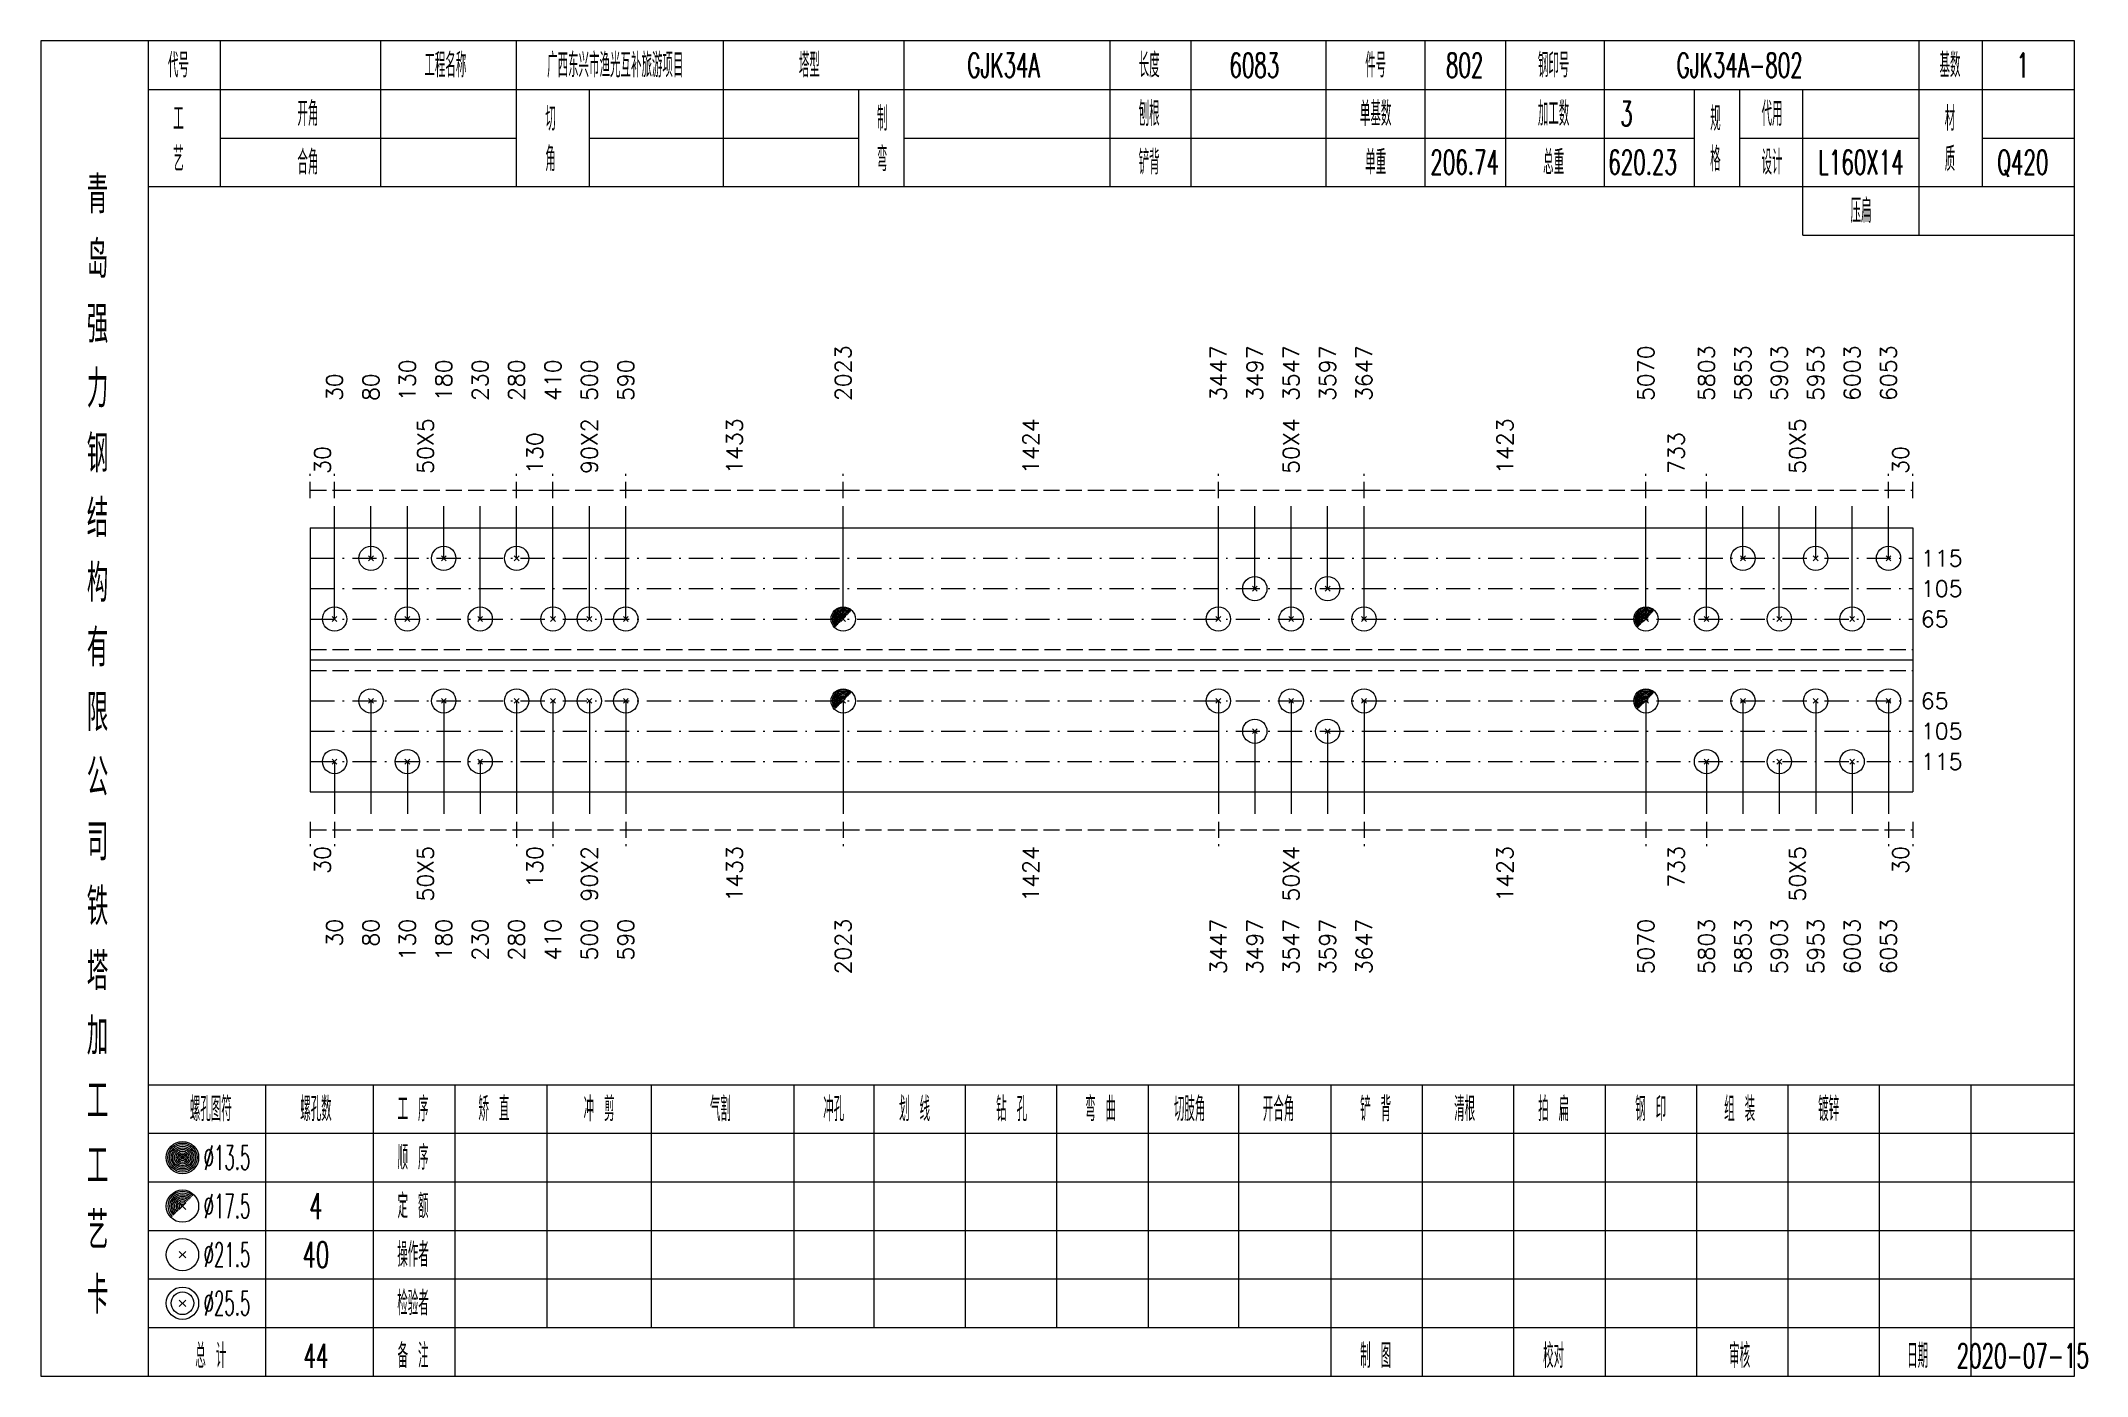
# Model space of a CAD drawing. Extents: x 0 to 2606, y -377 to 6479.
# Drawn here: x 1568.4 to 1821.3, y 3150 to 3315 of the extents above; entities that cross this region are included whole.
import ezdxf
from ezdxf.enums import TextEntityAlignment as Align

# ---------------------------------------------------------------- set-up
doc = ezdxf.new("R2010")
doc.units = 0
doc.header["$MEASUREMENT"] = 0
doc.linetypes.add('一点画线', pattern=[5.2, 3, -1, 0.2, -1])
doc.linetypes.add('虚线', pattern=[2.75, 2, -0.75])
doc.layers.get('0').update_dxf_attribs({"linetype": 'CONTINUOUS', "lineweight": 25})
doc.layers.add('1', color=7, linetype='CONTINUOUS', lineweight=25)
doc.layers.add('4', color=7, linetype='CONTINUOUS', lineweight=25)
doc.styles.get("Standard").update_dxf_attribs({"font": 'simplex.shx', "width": 0.7, "height": 3, "bigfont": 'gbhzfs.shx'})

msp = doc.modelspace()

# ---------------------------------------------------------------- texts
at = {"color": 7, "linetype": 'Continuous', "lineweight": 13}
for s, p in [('2023', (1667.58, 3270.5)), ('3447', (1713.96, 3270.5)), ('3497', (1718.46, 3270.5)), ('3547', (1722.96, 3270.5)), ('3597', (1727.46, 3270.5)), ('3647', (1731.96, 3270.5)), ('5070', (1766.81, 3270.5)), ('5803', (1774.3, 3270.5)), ('5853', (1778.8, 3270.5)), ('5903', (1783.3, 3270.5)), ('5953', (1787.8, 3270.5)), ('6003', (1792.3, 3270.5)), ('6053', (1796.8, 3270.5)), ('30', (1604.7, 3270.5)), ('80', (1609.2, 3270.5)), ('130', (1613.7, 3270.5)), ('180', (1618.2, 3270.5)), ('230', (1622.7, 3270.5)), ('280', (1627.2, 3270.5)), ('410', (1631.7, 3270.5)), ('500', (1636.2, 3270.5)), ('590', (1640.7, 3270.5))]:
    msp.add_text(s, height=2, rotation=90, dxfattribs=at).set_placement(p, align=Align.MIDDLE_LEFT)
at = {"color": 8, "linetype": 'Continuous', "lineweight": 9}
for s, p in [('50X5', (1615.95, 3261.5)), ('90X2', (1636.2, 3261.5)), ('1433', (1654.14, 3261.5)), ('1424', (1690.77, 3261.5)), ('50X4', (1722.96, 3261.5)), ('1423', (1749.38, 3261.5)), ('50X5', (1785.55, 3261.5)), ('130', (1629.45, 3261.5)), ('733', (1770.56, 3261.5)), ('30', (1603.2, 3261.5)), ('30', (1798.3, 3261.5))]:
    msp.add_text(s, height=2, rotation=90, dxfattribs=at).set_placement(p, align=Align.MIDDLE_LEFT)
at = {"color": 7, "linetype": 'Continuous', "lineweight": 13}
for s, p in [('115', (1800.8, 3251.06)), ('105', (1800.8, 3247.31)), ('65', (1800.8, 3243.56)), ('65', (1800.8, 3233.44)), ('105', (1800.8, 3229.69)), ('115', (1800.8, 3225.94))]:
    msp.add_text(s, height=2, dxfattribs=at).set_placement(p, align=Align.MIDDLE_LEFT)
at = {"color": 8, "linetype": 'Continuous', "lineweight": 9}
for s, p in [('30', (1603.2, 3215.5)), ('50X5', (1615.95, 3215.5)), ('130', (1629.45, 3215.5)), ('90X2', (1636.2, 3215.5)), ('1433', (1654.14, 3215.5)), ('1424', (1690.77, 3215.5)), ('50X4', (1722.96, 3215.5)), ('1423', (1749.38, 3215.5)), ('733', (1770.56, 3215.5)), ('50X5', (1785.55, 3215.5)), ('30', (1798.3, 3215.5))]:
    msp.add_text(s, height=2, rotation=90, dxfattribs=at).set_placement(p, align=Align.MIDDLE_RIGHT)
at = {"layer": '1', "color": 7, "linetype": 'Continuous', "lineweight": 13}
for s, p in [('30', (1604.7, 3206.5)), ('80', (1609.2, 3206.5)), ('130', (1613.7, 3206.5)), ('180', (1618.2, 3206.5)), ('230', (1622.7, 3206.5)), ('280', (1627.2, 3206.5)), ('410', (1631.7, 3206.5)), ('500', (1636.2, 3206.5)), ('590', (1640.7, 3206.5)), ('2023', (1667.58, 3206.5)), ('3447', (1713.96, 3206.5)), ('3497', (1718.46, 3206.5)), ('3547', (1722.96, 3206.5)), ('3597', (1727.46, 3206.5)), ('3647', (1731.96, 3206.5)), ('5070', (1766.81, 3206.5)), ('5803', (1774.3, 3206.5)), ('5853', (1778.8, 3206.5)), ('5903', (1783.3, 3206.5)), ('5953', (1787.8, 3206.5)), ('6003', (1792.3, 3206.5)), ('6053', (1796.8, 3206.5))]:
    msp.add_text(s, height=2, rotation=90, dxfattribs=at).set_placement(p, align=Align.MIDDLE_RIGHT)
at = {"layer": '4', "color": 1, "linetype": 'Continuous', "lineweight": 13}
for s, height, width, p in [('代号', 3, 0.6, (1585.4, 3312)), ('工程名称', 3, 0.6, (1618.4, 3312)), ('广西东兴市渔光互补旅游项目', 3, 0.6, (1639.4, 3312)), ('塔型', 3, 0.6, (1663.4, 3312)), ('长度', 3, 0.6, (1705.4, 3312)), ('件号', 3, 0.6, (1733.4, 3312)), ('钢印号', 3, 0.6, (1755.4, 3312)), ('基数', 3, 0.6, (1804.4, 3312)), ('GJK34A', 3, 0.6, (1687.4, 3312)), ('6083', 3, 0.6, (1718.4, 3312)), ('802', 3, 0.6, (1744.4, 3312)), ('GJK34A-802', 3, 0.6, (1778.4, 3312)), ('1', 3, 0.6, (1813.4, 3312)), ('工', 3, 0.6, (1585.4, 3305.4)), ('开角', 3, 0.6, (1601.4, 3306)), ('切', 3, 0.6, (1631.4, 3305.4)), ('制', 3, 0.6, (1672.4, 3305.4)), ('刨根', 3, 0.6, (1705.4, 3306)), ('单基数', 3, 0.6, (1733.4, 3306)), ('加工数', 3, 0.6, (1755.4, 3306)), ('3', 3, 0.6, (1764.4, 3306)), ('规', 3, 0.6, (1775.4, 3305.4)), ('代用', 3, 0.6, (1782.4, 3306)), ('材', 3, 0.6, (1804.4, 3305.4)), ('艺', 3, 0.6, (1585.4, 3300.4)), ('合角', 3, 0.6, (1601.4, 3300)), ('角', 3, 0.6, (1631.4, 3300.4)), ('弯', 3, 0.6, (1672.4, 3300.4)), ('铲背', 3, 0.6, (1705.4, 3300)), ('单重', 3, 0.6, (1733.4, 3300)), ('206.74', 3, 0.6, (1744.4, 3300)), ('总重', 3, 0.6, (1755.4, 3300)), ('620.23', 3, 0.6, (1766.4, 3300)), ('格', 3, 0.6, (1775.4, 3300.4)), ('设计', 3, 0.6, (1782.4, 3300)), ('L160X14', 3, 0.6, (1793.4, 3300)), ('质', 3, 0.6, (1804.4, 3300.4)), ('Q420', 3, 0.6, (1813.4, 3300)), ('青', 4.6, 0.8, (1575.4, 3296)), ('压扁', 3, 0.6, (1793.4, 3294)), ('岛', 4.6, 0.8, (1575.4, 3288)), ('强', 4.6, 0.8, (1575.4, 3280)), ('力', 4.6, 0.8, (1575.4, 3272)), ('钢', 4.6, 0.8, (1575.4, 3264)), ('结', 4.6, 0.8, (1575.4, 3256)), ('构', 4.6, 0.8, (1575.4, 3248)), ('有', 4.6, 0.8, (1575.4, 3240)), ('限', 4.6, 0.8, (1575.4, 3232)), ('公', 4.6, 0.8, (1575.4, 3224)), ('司', 4.6, 0.8, (1575.4, 3216)), ('铁', 4.6, 0.8, (1575.4, 3208)), ('塔', 4.6, 0.8, (1575.4, 3200)), ('加', 4.6, 0.8, (1575.4, 3192)), ('工', 4.6, 0.8, (1575.4, 3184)), ('螺孔图符', 3, 0.6, (1589.4, 3183)), ('螺孔数', 3, 0.6, (1602.4, 3183)), ('工 序', 3, 0.6, (1614.4, 3183)), ('矫 直', 3, 0.6, (1624.4, 3183)), ('冲 剪', 3, 0.6, (1637.4, 3183)), ('气割', 3, 0.6, (1652.4, 3183)), ('冲孔', 3, 0.6, (1666.4, 3183)), ('划 线', 3, 0.6, (1676.4, 3183)), ('钻 孔', 3, 0.6, (1688.4, 3183)), ('弯 曲', 3, 0.6, (1699.4, 3183)), ('切肢角', 3, 0.6, (1710.4, 3183)), ('开合角', 3, 0.6, (1721.4, 3183)), ('铲 背', 3, 0.6, (1733.4, 3183)), ('清根', 3, 0.6, (1744.4, 3183)), ('拍 扁', 3, 0.6, (1755.4, 3183)), ('钢 印', 3, 0.6, (1767.4, 3183)), ('组 装', 3, 0.6, (1778.4, 3183)), ('镀锌', 3, 0.6, (1789.4, 3183)), ('工', 4.6, 0.8, (1575.4, 3176)), ('%%C13.5', 3, 0.5, (1591.4, 3177)), ('顺 序', 3, 0.6, (1614.4, 3177)), ('%%C17.5', 3, 0.5, (1591.4, 3171)), ('4', 3.2, 0.6, (1602.4, 3171)), ('定 额', 3, 0.6, (1614.4, 3171)), ('艺', 4.6, 0.8, (1575.4, 3168)), ('%%C21.5', 3, 0.5, (1591.4, 3165)), ('40', 3.2, 0.6, (1602.4, 3165)), ('操作者', 3, 0.6, (1614.4, 3165)), ('卡', 4.6, 0.8, (1575.4, 3160)), ('%%C25.5', 3, 0.5, (1591.4, 3159)), ('检验者', 3, 0.6, (1614.4, 3159)), ('总 计', 3, 0.6, (1589.4, 3152.5)), ('备 注', 3, 0.6, (1614.4, 3152.5)), ('制 图', 3, 0.6, (1733.4, 3152.5)), ('校对', 3, 0.6, (1755.4, 3152.5)), ('审核', 3, 0.6, (1778.4, 3152.5)), ('日期', 3, 0.6, (1800.4, 3152.5)), ('44', 3, 0.6, (1602.4, 3152.5)), ('2020-07-15', 3, 0.6, (1813.4, 3152.5))]:
    msp.add_text(s, height=height, dxfattribs=dict(at, width=width)).set_placement(p, align=Align.MIDDLE_CENTER)

# ---------------------------------------------------------------- linework, layer by layer
at = {"color": 8, "linetype": '虚线', "lineweight": 9}
for p, q in [((1601.7, 3258.5), (1601.7, 3261.5)), ((1604.7, 3258.5), (1604.7, 3261.5)), ((1604.7, 3258.5), (1604.7, 3261.5)), ((1627.2, 3258.5), (1627.2, 3261.5)), ((1627.2, 3258.5), (1627.2, 3261.5)), ((1631.7, 3258.5), (1631.7, 3261.5)), ((1631.7, 3258.5), (1631.7, 3261.5)), ((1640.7, 3258.5), (1640.7, 3261.5)), ((1640.7, 3258.5), (1640.7, 3261.5)), ((1667.58, 3258.5), (1667.58, 3261.5)), ((1667.58, 3258.5), (1667.58, 3261.5)), ((1713.96, 3258.5), (1713.96, 3261.5)), ((1713.96, 3258.5), (1713.96, 3261.5)), ((1731.96, 3258.5), (1731.96, 3261.5)), ((1731.96, 3258.5), (1731.96, 3261.5)), ((1766.81, 3258.5), (1766.81, 3261.5)), ((1766.81, 3258.5), (1766.81, 3261.5)), ((1774.3, 3258.5), (1774.3, 3261.5)), ((1774.3, 3258.5), (1774.3, 3261.5)), ((1796.8, 3258.5), (1796.8, 3261.5)), ((1796.8, 3258.5), (1796.8, 3261.5)), ((1799.8, 3258.5), (1799.8, 3261.5)), ((1601.7, 3259.5), (1604.7, 3259.5)), ((1604.7, 3259.5), (1627.2, 3259.5)), ((1627.2, 3259.5), (1631.7, 3259.5)), ((1631.7, 3259.5), (1640.7, 3259.5)), ((1640.7, 3259.5), (1667.58, 3259.5)), ((1667.58, 3259.5), (1713.96, 3259.5)), ((1713.96, 3259.5), (1731.96, 3259.5)), ((1731.96, 3259.5), (1766.81, 3259.5)), ((1766.81, 3259.5), (1774.3, 3259.5)), ((1774.3, 3259.5), (1796.8, 3259.5)), ((1796.8, 3259.5), (1799.8, 3259.5)), ((1601.7, 3218.5), (1601.7, 3215.5)), ((1601.7, 3217.5), (1604.7, 3217.5)), ((1604.7, 3218.5), (1604.7, 3215.5)), ((1604.7, 3218.5), (1604.7, 3215.5)), ((1604.7, 3217.5), (1627.2, 3217.5)), ((1627.2, 3218.5), (1627.2, 3215.5)), ((1627.2, 3218.5), (1627.2, 3215.5)), ((1627.2, 3217.5), (1631.7, 3217.5)), ((1631.7, 3218.5), (1631.7, 3215.5)), ((1631.7, 3218.5), (1631.7, 3215.5)), ((1631.7, 3217.5), (1640.7, 3217.5)), ((1640.7, 3218.5), (1640.7, 3215.5)), ((1640.7, 3218.5), (1640.7, 3215.5)), ((1640.7, 3217.5), (1667.58, 3217.5)), ((1667.58, 3218.5), (1667.58, 3215.5)), ((1667.58, 3218.5), (1667.58, 3215.5)), ((1667.58, 3217.5), (1713.96, 3217.5)), ((1713.96, 3218.5), (1713.96, 3215.5)), ((1713.96, 3218.5), (1713.96, 3215.5)), ((1713.96, 3217.5), (1731.96, 3217.5)), ((1731.96, 3218.5), (1731.96, 3215.5)), ((1731.96, 3218.5), (1731.96, 3215.5)), ((1731.96, 3217.5), (1766.81, 3217.5)), ((1766.81, 3218.5), (1766.81, 3215.5)), ((1766.81, 3218.5), (1766.81, 3215.5)), ((1766.81, 3217.5), (1774.3, 3217.5)), ((1774.3, 3218.5), (1774.3, 3215.5)), ((1774.3, 3218.5), (1774.3, 3215.5)), ((1774.3, 3217.5), (1796.8, 3217.5)), ((1796.8, 3218.5), (1796.8, 3215.5)), ((1796.8, 3218.5), (1796.8, 3215.5)), ((1796.8, 3217.5), (1799.8, 3217.5)), ((1799.8, 3218.5), (1799.8, 3215.5))]:
    msp.add_line(p, q, dxfattribs=at)
at = {"color": 7, "linetype": 'Continuous', "lineweight": 13}
for p, q in [((1604.7, 3243.56), (1604.7, 3257.5)), ((1609.2, 3251.06), (1609.2, 3257.5)), ((1613.7, 3243.56), (1613.7, 3257.5)), ((1618.2, 3251.06), (1618.2, 3257.5)), ((1622.7, 3243.56), (1622.7, 3257.5)), ((1627.2, 3251.06), (1627.2, 3257.5)), ((1631.7, 3243.56), (1631.7, 3257.5)), ((1636.2, 3243.56), (1636.2, 3257.5)), ((1640.7, 3243.56), (1640.7, 3257.5)), ((1667.58, 3243.56), (1667.58, 3257.5)), ((1713.96, 3243.56), (1713.96, 3257.5)), ((1718.46, 3247.31), (1718.46, 3257.5)), ((1722.96, 3243.56), (1722.96, 3257.5)), ((1727.46, 3247.31), (1727.46, 3257.5)), ((1731.96, 3243.56), (1731.96, 3257.5)), ((1766.81, 3243.56), (1766.81, 3257.5)), ((1774.3, 3243.56), (1774.3, 3257.5)), ((1778.8, 3251.06), (1778.8, 3257.5)), ((1783.3, 3243.56), (1783.3, 3257.5)), ((1787.8, 3251.06), (1787.8, 3257.5)), ((1792.3, 3243.56), (1792.3, 3257.5)), ((1796.8, 3251.06), (1796.8, 3257.5)), ((1608.9, 3250.76), (1609.5, 3251.36)), ((1609.5, 3250.76), (1608.9, 3251.36)), ((1617.9, 3250.76), (1618.5, 3251.36)), ((1618.5, 3250.76), (1617.9, 3251.36)), ((1626.9, 3250.76), (1627.5, 3251.36)), ((1627.5, 3250.76), (1626.9, 3251.36)), ((1778.5, 3250.76), (1779.1, 3251.36)), ((1779.1, 3250.76), (1778.5, 3251.36)), ((1787.5, 3250.76), (1788.1, 3251.36)), ((1788.1, 3250.76), (1787.5, 3251.36)), ((1796.5, 3250.76), (1797.1, 3251.36)), ((1797.1, 3250.76), (1796.5, 3251.36)), ((1718.16, 3247.01), (1718.76, 3247.61)), ((1718.76, 3247.01), (1718.16, 3247.61)), ((1727.16, 3247.01), (1727.76, 3247.61)), ((1727.76, 3247.01), (1727.16, 3247.61)), ((1604.4, 3243.26), (1605, 3243.86)), ((1605, 3243.26), (1604.4, 3243.86)), ((1613.4, 3243.26), (1614, 3243.86)), ((1614, 3243.26), (1613.4, 3243.86)), ((1622.4, 3243.26), (1623, 3243.86)), ((1623, 3243.26), (1622.4, 3243.86)), ((1631.4, 3243.26), (1632, 3243.86)), ((1632, 3243.26), (1631.4, 3243.86)), ((1635.9, 3243.26), (1636.5, 3243.86)), ((1636.5, 3243.26), (1635.9, 3243.86)), ((1640.4, 3243.26), (1641, 3243.86)), ((1641, 3243.26), (1640.4, 3243.86)), ((1713.66, 3243.26), (1714.26, 3243.86)), ((1714.26, 3243.26), (1713.66, 3243.86)), ((1722.66, 3243.26), (1723.26, 3243.86)), ((1723.26, 3243.26), (1722.66, 3243.86)), ((1731.66, 3243.26), (1732.26, 3243.86)), ((1732.26, 3243.26), (1731.66, 3243.86)), ((1774, 3243.26), (1774.6, 3243.86)), ((1774.6, 3243.26), (1774, 3243.86)), ((1783, 3243.26), (1783.6, 3243.86)), ((1783.6, 3243.26), (1783, 3243.86)), ((1792, 3243.26), (1792.6, 3243.86)), ((1792.6, 3243.26), (1792, 3243.86)), ((1609.2, 3233.44), (1609.2, 3219.5)), ((1618.2, 3233.44), (1618.2, 3219.5)), ((1627.2, 3233.44), (1627.2, 3219.5)), ((1631.7, 3233.44), (1631.7, 3219.5)), ((1636.2, 3233.44), (1636.2, 3219.5)), ((1640.7, 3233.44), (1640.7, 3219.5)), ((1667.58, 3233.44), (1667.58, 3219.5)), ((1713.96, 3233.44), (1713.96, 3219.5)), ((1722.96, 3233.44), (1722.96, 3219.5)), ((1731.96, 3233.44), (1731.96, 3219.5)), ((1766.81, 3233.44), (1766.81, 3219.5)), ((1778.8, 3233.44), (1778.8, 3219.5)), ((1787.8, 3233.44), (1787.8, 3219.5)), ((1796.8, 3233.44), (1796.8, 3219.5)), ((1718.46, 3229.69), (1718.46, 3219.5)), ((1727.46, 3229.69), (1727.46, 3219.5)), ((1604.7, 3225.94), (1604.7, 3219.5)), ((1613.7, 3225.94), (1613.7, 3219.5)), ((1622.7, 3225.94), (1622.7, 3219.5)), ((1774.3, 3225.94), (1774.3, 3219.5)), ((1783.3, 3225.94), (1783.3, 3219.5)), ((1792.3, 3225.94), (1792.3, 3219.5))]:
    msp.add_line(p, q, dxfattribs=at)
at = {"color": 7, "linetype": 'Continuous', "lineweight": 18}
for p, q in [((1601.7, 3254.81), (1601.7, 3222.19)), ((1601.7, 3254.81), (1799.8, 3254.81)), ((1799.8, 3254.81), (1799.8, 3222.19)), ((1601.7, 3238.5), (1799.8, 3238.5))]:
    msp.add_line(p, q, dxfattribs=at)
at = {"color": 3, "linetype": '一点画线', "lineweight": 13}
for p, q in [((1601.7, 3251.06), (1799.8, 3251.06)), ((1601.7, 3247.31), (1799.8, 3247.31)), ((1601.7, 3243.56), (1799.8, 3243.56)), ((1601.7, 3233.44), (1799.8, 3233.44)), ((1601.7, 3229.69), (1799.8, 3229.69)), ((1601.7, 3225.94), (1799.8, 3225.94))]:
    msp.add_line(p, q, dxfattribs=at)
at = {"color": 7, "linetype": 'Continuous', "lineweight": 0}
for p, q in [((1667.28, 3243.26), (1667.88, 3243.86)), ((1667.28, 3243.86), (1667.88, 3243.26)), ((1766.51, 3243.26), (1767.11, 3243.86)), ((1766.51, 3243.86), (1767.11, 3243.26))]:
    msp.add_line(p, q, dxfattribs=at)
at = {"color": 1, "linetype": '虚线', "lineweight": 18}
for p, q in [((1601.7, 3239.81), (1799.8, 3239.81)), ((1601.7, 3237.19), (1799.8, 3237.19))]:
    msp.add_line(p, q, dxfattribs=at)
at = {"color": 7, "linetype": 'Continuous', "lineweight": 13}
for centre in [(1609.2, 3251.06), (1618.2, 3251.06), (1627.2, 3251.06), (1778.8, 3251.06), (1787.8, 3251.06), (1796.8, 3251.06), (1718.46, 3247.31), (1727.46, 3247.31), (1604.7, 3243.56), (1613.7, 3243.56), (1622.7, 3243.56), (1631.7, 3243.56), (1636.2, 3243.56), (1640.7, 3243.56), (1667.58, 3243.56), (1713.96, 3243.56), (1722.96, 3243.56), (1731.96, 3243.56), (1766.81, 3243.56), (1774.3, 3243.56), (1783.3, 3243.56), (1792.3, 3243.56)]:
    msp.add_circle(centre, 1.5, dxfattribs=at)
for centre, radius in [((1667.58, 3243.56), 1.35), ((1667.58, 3243.56), 1.2), ((1667.58, 3243.56), 1.05), ((1667.58, 3243.56), 0.9), ((1667.58, 3243.56), 0.75), ((1667.58, 3243.56), 0.6), ((1667.58, 3243.56), 0.45), ((1667.58, 3243.56), 0.3), ((1667.58, 3243.56), 0.15), ((1766.81, 3243.56), 1.35), ((1766.81, 3243.56), 1.2), ((1766.81, 3243.56), 1.05), ((1766.81, 3243.56), 0.9), ((1766.81, 3243.56), 0.75), ((1766.81, 3243.56), 0.6), ((1766.81, 3243.56), 0.45), ((1766.81, 3243.56), 0.3), ((1766.81, 3243.56), 0.15)]:
    msp.add_arc(centre, radius, 45, 225, dxfattribs=at)
at = {"layer": '1', "color": 7, "linetype": 'Continuous', "lineweight": 13}
for p, q in [((1608.9, 3233.14), (1609.5, 3233.74)), ((1609.5, 3233.14), (1608.9, 3233.74)), ((1617.9, 3233.14), (1618.5, 3233.74)), ((1618.5, 3233.14), (1617.9, 3233.74)), ((1626.9, 3233.14), (1627.5, 3233.74)), ((1627.5, 3233.14), (1626.9, 3233.74)), ((1631.4, 3233.14), (1632, 3233.74)), ((1632, 3233.14), (1631.4, 3233.74)), ((1635.9, 3233.14), (1636.5, 3233.74)), ((1636.5, 3233.14), (1635.9, 3233.74)), ((1640.4, 3233.14), (1641, 3233.74)), ((1641, 3233.14), (1640.4, 3233.74)), ((1713.66, 3233.14), (1714.26, 3233.74)), ((1714.26, 3233.14), (1713.66, 3233.74)), ((1722.66, 3233.14), (1723.26, 3233.74)), ((1723.26, 3233.14), (1722.66, 3233.74)), ((1731.66, 3233.14), (1732.26, 3233.74)), ((1732.26, 3233.14), (1731.66, 3233.74)), ((1778.5, 3233.14), (1779.1, 3233.74)), ((1779.1, 3233.14), (1778.5, 3233.74)), ((1787.5, 3233.14), (1788.1, 3233.74)), ((1788.1, 3233.14), (1787.5, 3233.74)), ((1796.5, 3233.14), (1797.1, 3233.74)), ((1797.1, 3233.14), (1796.5, 3233.74)), ((1718.16, 3229.39), (1718.76, 3229.99)), ((1718.76, 3229.39), (1718.16, 3229.99)), ((1727.16, 3229.39), (1727.76, 3229.99)), ((1727.76, 3229.39), (1727.16, 3229.99)), ((1604.4, 3225.64), (1605, 3226.24)), ((1605, 3225.64), (1604.4, 3226.24)), ((1613.4, 3225.64), (1614, 3226.24)), ((1614, 3225.64), (1613.4, 3226.24)), ((1622.4, 3225.64), (1623, 3226.24)), ((1623, 3225.64), (1622.4, 3226.24)), ((1774, 3225.64), (1774.6, 3226.24)), ((1774.6, 3225.64), (1774, 3226.24)), ((1783, 3225.64), (1783.6, 3226.24)), ((1783.6, 3225.64), (1783, 3226.24)), ((1792, 3225.64), (1792.6, 3226.24)), ((1792.6, 3225.64), (1792, 3226.24))]:
    msp.add_line(p, q, dxfattribs=at)
at = {"layer": '1', "color": 7, "linetype": 'Continuous', "lineweight": 0}
for p, q in [((1667.28, 3233.14), (1667.88, 3233.74)), ((1667.28, 3233.74), (1667.88, 3233.14)), ((1766.51, 3233.14), (1767.11, 3233.74)), ((1766.51, 3233.74), (1767.11, 3233.14))]:
    msp.add_line(p, q, dxfattribs=at)
at = {"layer": '1', "color": 7, "linetype": 'Continuous', "lineweight": 18}
msp.add_line((1601.7, 3222.19), (1799.8, 3222.19), dxfattribs=at)
at = {"layer": '1', "color": 7, "linetype": 'Continuous', "lineweight": 13}
for centre in [(1609.2, 3233.44), (1618.2, 3233.44), (1627.2, 3233.44), (1631.7, 3233.44), (1636.2, 3233.44), (1640.7, 3233.44), (1667.58, 3233.44), (1713.96, 3233.44), (1722.96, 3233.44), (1731.96, 3233.44), (1766.81, 3233.44), (1778.8, 3233.44), (1787.8, 3233.44), (1796.8, 3233.44), (1718.46, 3229.69), (1727.46, 3229.69), (1604.7, 3225.94), (1613.7, 3225.94), (1622.7, 3225.94), (1774.3, 3225.94), (1783.3, 3225.94), (1792.3, 3225.94)]:
    msp.add_circle(centre, 1.5, dxfattribs=at)
for centre, radius in [((1667.58, 3233.44), 1.35), ((1667.58, 3233.44), 1.2), ((1667.58, 3233.44), 1.05), ((1667.58, 3233.44), 0.9), ((1667.58, 3233.44), 0.75), ((1667.58, 3233.44), 0.6), ((1667.58, 3233.44), 0.45), ((1667.58, 3233.44), 0.3), ((1667.58, 3233.44), 0.15), ((1766.81, 3233.44), 1.35), ((1766.81, 3233.44), 1.2), ((1766.81, 3233.44), 1.05), ((1766.81, 3233.44), 0.9), ((1766.81, 3233.44), 0.75), ((1766.81, 3233.44), 0.6), ((1766.81, 3233.44), 0.45), ((1766.81, 3233.44), 0.3), ((1766.81, 3233.44), 0.15)]:
    msp.add_arc(centre, radius, 45, 225, dxfattribs=at)
at = {"layer": '4', "color": 1, "linetype": 'Continuous', "lineweight": 18}
for p, q in [((1581.7, 3150), (1581.7, 3315)), ((1590.6, 3297), (1590.6, 3315)), ((1610.4, 3297), (1610.4, 3315)), ((1627.2, 3297), (1627.2, 3315)), ((1652.8, 3297), (1652.8, 3315)), ((1675.1, 3297), (1675.1, 3315)), ((1700.6, 3297), (1700.6, 3315)), ((1710.6, 3297), (1710.6, 3315)), ((1727.3, 3297), (1727.3, 3315)), ((1739.5, 3297), (1739.5, 3315)), ((1749.5, 3297), (1749.5, 3315)), ((1761.7, 3297), (1761.7, 3315)), ((1800.6, 3291), (1800.6, 3315)), ((1808.4, 3297), (1808.4, 3315)), ((1581.7, 3309), (1819.8, 3309)), ((1636.2, 3297), (1636.2, 3309)), ((1669.5, 3297), (1669.5, 3309)), ((1772.8, 3297), (1772.8, 3309)), ((1778.4, 3297), (1778.4, 3309)), ((1786.2, 3291), (1786.2, 3309)), ((1590.6, 3303), (1627.2, 3303)), ((1636.2, 3303), (1669.5, 3303)), ((1675.1, 3303), (1772.8, 3303)), ((1778.4, 3303), (1800.6, 3303)), ((1808.4, 3303), (1819.8, 3303)), ((1581.7, 3297), (1819.8, 3297)), ((1786.2, 3291), (1819.8, 3291)), ((1581.7, 3186), (1819.8, 3186)), ((1596.2, 3150), (1596.2, 3186)), ((1609.5, 3150), (1609.5, 3186)), ((1619.6, 3150), (1619.6, 3186)), ((1631, 3156), (1631, 3186)), ((1643.9, 3156), (1643.9, 3186)), ((1661.5, 3156), (1661.5, 3186)), ((1671.4, 3156), (1671.4, 3186)), ((1682.7, 3156), (1682.7, 3186)), ((1694, 3156), (1694, 3186)), ((1705.3, 3156), (1705.3, 3186)), ((1716.5, 3156), (1716.5, 3186)), ((1727.9, 3156), (1727.9, 3186)), ((1739.2, 3156), (1739.2, 3186)), ((1750.5, 3156), (1750.5, 3186)), ((1761.8, 3156), (1761.8, 3186)), ((1773.1, 3156), (1773.1, 3186)), ((1784.4, 3156), (1784.4, 3186)), ((1795.7, 3156), (1795.7, 3186)), ((1807, 3156), (1807, 3186)), ((1581.7, 3180), (1819.8, 3180)), ((1581.7, 3174), (1819.8, 3174)), ((1581.7, 3168), (1819.8, 3168)), ((1581.7, 3162), (1819.8, 3162)), ((1581.7, 3156), (1819.8, 3156)), ((1727.9, 3150), (1727.9, 3156)), ((1739.2, 3150), (1739.2, 3156)), ((1750.5, 3150), (1750.5, 3156)), ((1761.8, 3150), (1761.8, 3156)), ((1773.1, 3150), (1773.1, 3156)), ((1784.4, 3150), (1784.4, 3156)), ((1795.7, 3150), (1795.7, 3156)), ((1807, 3150), (1807, 3156))]:
    msp.add_line(p, q, dxfattribs=at)
at = {"layer": '4', "color": 7, "linetype": 'Continuous', "lineweight": 13}
for p, q in [((1585.7, 3176.8), (1586.1, 3177.2)), ((1586.1, 3176.8), (1585.7, 3177.2)), ((1585.5, 3164.6), (1586.3, 3165.4)), ((1586.3, 3164.6), (1585.5, 3165.4)), ((1585.5, 3158.6), (1586.3, 3159.4)), ((1586.3, 3158.6), (1585.5, 3159.4))]:
    msp.add_line(p, q, dxfattribs=at)
at = {"layer": '4', "color": 7, "linetype": 'Continuous', "lineweight": 0}
for p, q in [((1585.5, 3170.6), (1586.3, 3171.4)), ((1585.5, 3171.4), (1586.3, 3170.6))]:
    msp.add_line(p, q, dxfattribs=at)
at = {"layer": '4', "color": 1, "linetype": 'Continuous', "lineweight": 18}
msp.add_lwpolyline([(1568.4, 3315), (1568.4, 3150), (1819.8, 3150), (1819.8, 3315)], close=True, dxfattribs=at)
at = {"layer": '4', "color": 7, "linetype": 'Continuous', "lineweight": 13}
for centre, radius in [((1585.9, 3177), 2), ((1585.9, 3177), 1.8), ((1585.9, 3177), 1.6), ((1585.9, 3177), 1.4), ((1585.9, 3177), 1.2), ((1585.9, 3177), 1), ((1585.9, 3177), 0.8), ((1585.9, 3177), 0.6), ((1585.9, 3177), 0.4), ((1585.9, 3177), 0.2), ((1585.9, 3171), 2), ((1585.9, 3165), 2), ((1585.9, 3159), 2), ((1585.9, 3159), 1.4)]:
    msp.add_circle(centre, radius, dxfattribs=at)
for radius in [1.8, 1.6, 1.4, 1.2, 1, 0.8, 0.6, 0.4, 0.2]:
    msp.add_arc((1585.9, 3171), radius, 45, 225, dxfattribs=at)

msp.set_redraw_order([(e.dxf.handle, doc.entitydb.next_handle()) for e in msp.query("TEXT MTEXT ATTDEF DIMENSION ARC_DIMENSION")])  # texts and dimensions are drawn at this point

doc.saveas('drawing.dxf')
